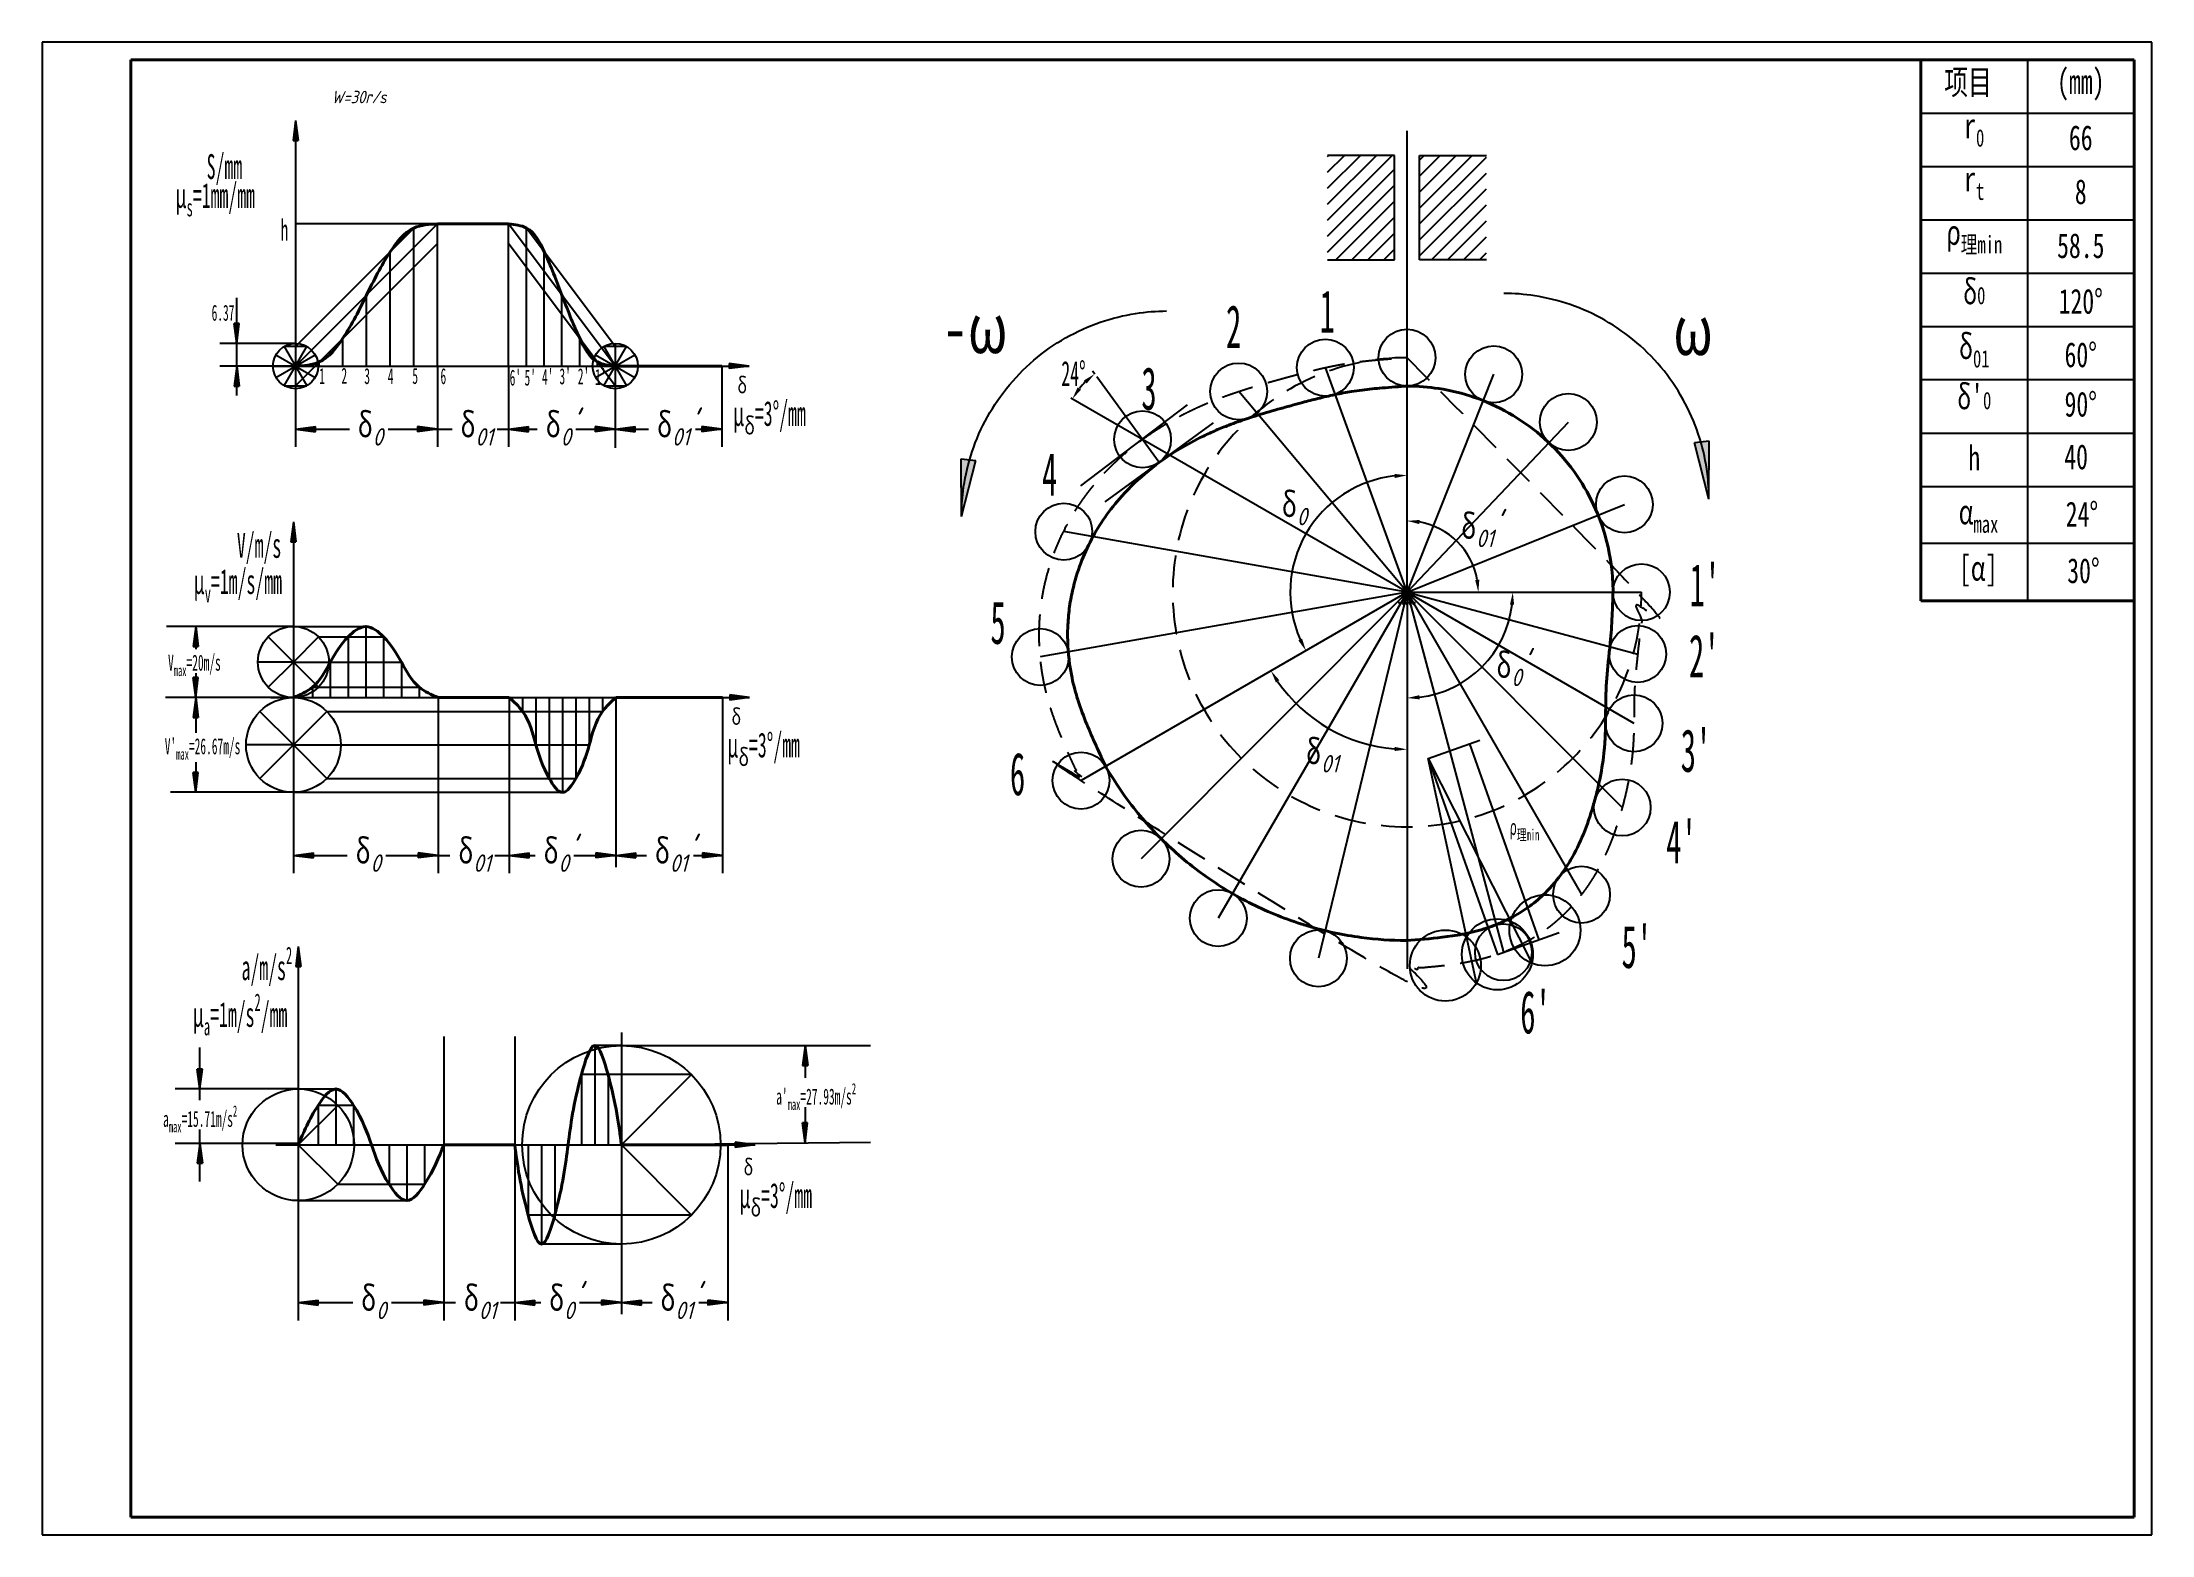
# Model space of a CAD drawing. Header units: millimetres. Extents: x -2889 to 8174, y 2447 to 8478.
# Drawn here: x 3259 to 3853, y 7471 to 7891 of the extents above; entities that cross this region are included whole.
import ezdxf

# ---------------------------------------------------------------- set-up
doc = ezdxf.new("R2010")
doc.units = ezdxf.units.MM
doc.linetypes.add('DASHED', pattern=[19.05, 12.7, -6.35])
doc.layers.add('粗实线', color=7, linetype='Continuous', lineweight=40)
doc.layers.add('细虚线', color=255, linetype='DASHED', lineweight=25)
doc.layers.add('细实线', color=255, linetype='Continuous')
doc.styles.get("Standard").update_dxf_attribs({"font": 'arial.ttf'})
doc.styles.add('字母和数字', font='gbeitc.shx')
doc.styles.add('工图', font='hyswlongfangsong.ttf', dxfattribs={"width": 0.7})
doc.styles.add('数字与字母', font='gbeitc.shx')
doc.styles.add('汉字', font='simfang.ttf', dxfattribs={"width": 0.7})
doc.dimstyles.new('721', dxfattribs={"dimtxt": 3.5, "dimasz": 3.5, "dimexe": 1.25, "dimexo": 0.625, "dimtad": 1, "dimtoh": 1, "dimdsep": 46, "dimtxsty": '数字与字母', "dimcen": 2.5, "dimadec": 0, "dimazin": 0, "dimtfac": 1, "dimtmove": 0, "dimatfit": 3, "dimfxl": 1, "dimlwd": 25, "dimlwe": 25, "dimarcsym": 0})
doc.dimstyles.new('AM_ISO$2', dxfattribs={"dimtxt": 3.5, "dimasz": 3.5, "dimexe": 1, "dimexo": 1, "dimgap": 1.5, "dimtad": 1, "dimdsep": 46, "dimtxsty": 'Standard', "dimcen": 0, "dimclrd": 256, "dimclre": 256, "dimclrt": 2, "dimadec": 0, "dimazin": 2, "dimtp": 0.1, "dimtm": 0.1, "dimtfac": 0.71, "dimtdec": 3, "dimtmove": 0, "dimatfit": 3, "dimfxl": 1, "dimlwd": -1, "dimlwe": -1, "dimarcsym": 1})

msp = doc.modelspace()

# ---------------------------------------------------------------- texts
at = {"layer": '细实线', "color": 0}
for s, width, gutter_width, heights, insert, char_height, attachment_point, style in [('{\\fSimSun|b0|i0|c134|p2;项目}', 30, 10, [0], (3794.163, 7883.612), 7, 1, '汉字'), ('\\pxqc;(mm)', 30, 10, [7], (3832.594, 7879.346), 7, 5, '汉字'), ('W=30r/s', 50.38941, 12.5, [0], (3340.084, 7877.68), 3.5, 1, '字母和数字'), ('\\A1;\\pxqc;r{\\H0.7x;\\S^ 0;}', 30, 10, [0], (3787.594, 7871.346), 7, 1, '汉字'), ('\\pxqc;66', 30, 10, [0], (3817.594, 7867.968), 7, 1, '汉字'), ('S/mm', 10.85429, 12.5, [0], (3304.905, 7859.85), 7, 1, '工图'), ('\\A1;\\pxqc;r{\\H0.7x;\\S^ t;}', 30, 10, [0], (3787.594, 7856.346), 7, 1, '汉字'), ('\\pxqc;8', 30, 10, [0], (3817.594, 7852.789), 7, 1, '汉字'), ('\\A1;μ{\\H0.7x;\\S^ s;}=1mm/mm', 37.42113, 12.5, [0], (3296.116, 7851.733), 7, 1, '工图'), ('h', 4.48258, 12.5, [0], (3325.708, 7841.53), 6, 1, '工图'), ('\\A1;\\pxqc;ρ{\\fSimSun|b0|i0|c134|p2;\\H0.7x;\\S^ 理min;}', 30, 10, [0], (3787.594, 7841.346), 7, 1, '汉字'), ('\\pxqc;58.5', 30, 10, [0], (3817.594, 7837.61), 7, 1, '汉字'), ('\\pxqc;δ{\\H0.7x;\\S^ 0;}', 30, 10, [0], (3787.594, 7824.615), 7, 1, '汉字'), ('\\A1;6.37', 18.88698, 12.5, [0], (3306.297, 7817.473), 4.5, 1, '工图'), ('2', 6.63231, 12.5, [0], (3591.935, 7817.346), 12, 1, '工图'), ('1', 6.63231, 12.5, [0], (3618.296, 7821.634), 12, 1, '工图'), ('\\pxqc;120°', 30, 10, [0], (3817.594, 7821.951), 7, 1, '汉字'), ('{\\fHYSWLongFangSong|b0|i0|c134|p2;-ω}', 23.35884, 12.5, [8.092], (3512.097, 7817.895), 14, 1, '字母和数字'), ('{\\fHYSWLongFangSong|b0|i0|c134|p2;ω}', 23.35884, 12.5, [8.092], (3717.833, 7817.352), 14, 1, '字母和数字'), ('\\A1;\\pxqc;δ{\\H0.7x;\\S^ 01;}', 30, 10, [0], (3787.594, 7809.198), 7, 1, '汉字'), ('\\pxqc;60°', 30, 10, [0], (3817.594, 7806.902), 7, 1, '汉字'), ('1', 0.77355, 12.5, [0], (3336.59, 7799.682), 4.5, 1, '工图'), ('2', 1.46468, 12.5, [0], (3342.853, 7799.741), 4.5, 1, '工图'), ('3', 1.79298, 12.5, [0], (3349.283, 7799.662), 4.5, 1, '工图'), ('4', 2.17226, 12.5, [0], (3355.903, 7799.628), 4.5, 1, '工图'), ('5', 1.33619, 12.5, [0], (3362.807, 7799.676), 4.5, 1, '工图'), ('6', 1.24858, 12.5, [0], (3370.737, 7799.632), 4.5, 1, '工图'), ("6'", 1.24858, 12.5, [0], (3390.217, 7799.232), 4.5, 1, '工图'), ("5'", 1.33619, 12.5, [0], (3394.4, 7799.228), 4.5, 1, '工图'), ("4'", 2.17226, 12.5, [0], (3399.338, 7799.437), 4.5, 1, '工图'), ("3'", 1.79298, 12.5, [0], (3404.242, 7799.596), 4.5, 1, '工图'), ("2'", 1.46468, 12.5, [0], (3409.404, 7799.596), 4.5, 1, '工图'), ("1'", 0.77355, 12.5, [0], (3414.26, 7799.431), 4.5, 1, '工图'), ('24°', 4.0282, 12.5, [0], (3545.55, 7801.64), 7, 1, '工图'), ('3', 6.63231, 12.5, [0], (3568.087, 7799.918), 12, 1, '工图'), ('\\A1;{\\W1;δ}', 12.56895, 12.5, [0], (3454.322, 7797.078), 4.5, 1, '工图'), ("\\pxqc;δ'{\\H0.7x;\\S^ 0;}", 30, 10, [0], (3787.594, 7795.068), 7, 1, '汉字'), ('\\pxqc;90°', 30, 10, [0], (3817.594, 7793.001), 7, 1, '汉字'), ('\\A1;{\\fHYSWLongFangSong|b0|i0|c134|p2;δ\\Fgbeitc|c134;\\H0.7x;\\S^ 0;}', 6.21625, 12.5, [0], (3347.415, 7787.222), 7, 1, '字母和数字'), ('\\A1;{\\fHYSWLongFangSong|b0|i0|c134|p2;δ\\Fgbeitc|c134;\\H0.7x;\\S^ 01;}', 6.21625, 12.5, [0], (3376.341, 7787.222), 7, 1, '字母和数字'), ("\\A1;{\\fHYSWLongFangSong|b0|i0|c134|p2;δ\\Fgbeitc|c134;\\H0.7x;\\S^ 0;\\H1.42857x;'}", 6.21625, 12.5, [0], (3400.342, 7787.222), 7, 1, '字母和数字'), ("\\A1;{\\fHYSWLongFangSong|b0|i0|c134|p2;δ\\Fgbeitc|c134;\\H0.7x;\\S^ 01;\\H1.42857x;'}", 6.21625, 12.5, [0], (3431.686, 7787.222), 7, 1, '字母和数字'), ('\\A1;μ{\\H0.7x;\\W1;\\S^ δ;}=3°/mm', 43.21714, 12.5, [0], (3453.147, 7790.374), 7, 1, '工图'), ('\\pxqc;h', 30, 20, [0], (3787.594, 7777.855), 7, 1, '汉字'), ('40', 30, 20, [0], (3827.952, 7778.18), 7, 1, '汉字'), ('4', 6.63231, 12.5, [0], (3540.099, 7775.782), 12, 1, '工图'), ('\\A1;{\\fHYSWLongFangSong|b0|i0|c134|p2;δ\\Fgbeitc|c134;\\H0.7x;\\S^ 0;}', 6.21625, 12.5, [0], (3607.607, 7764.803), 7, 1, '字母和数字'), ("\\A1;{\\fHYSWLongFangSong|b0|i0|c134|p2;δ\\Fgbeitc|c134;\\H0.7x;\\S^ 01;\\H1.42857x;'}", 6.21625, 12.5, [0], (3658.117, 7758.656), 7, 1, '字母和数字'), ('\\A1;α{\\H0.7x;\\S^ max;}', 30, 20, [0], (3798.222, 7762.682), 7, 1, '汉字'), ('24°', 30, 20, [0], (3828.36, 7762.071), 7, 1, '汉字'), ('V/m/s', 10.85429, 12.5, [0], (3313.402, 7753.264), 7, 1, '工图'), ('\\A1;[α]', 30, 20, [0], (3798.29, 7746.841), 7, 1, '汉字'), ('30°', 30, 20, [0], (3828.788, 7746.146), 7, 1, '汉字'), ('\\A1;μ{\\H0.7x;\\S^ v;}=1m/s/mm', 37.42113, 12.5, [0], (3301.222, 7743.092), 7, 1, '工图'), ("1'", 6.63231, 12.5, [0], (3722.455, 7744.595), 12, 1, '工图'), ('5', 6.63231, 12.5, [0], (3525.585, 7734.042), 12, 1, '工图'), ("2'", 6.63231, 12.5, [0], (3722.273, 7724.65), 12, 1, '工图'), ('\\A1;V{\\H0.7x;\\S^ max;}=20m/s', 18.88698, 12.5, [0], (3294.025, 7719.009), 4.5, 1, '工图'), ("\\A1;{\\fHYSWLongFangSong|b0|i0|c134|p2;δ\\Fgbeitc|c134;\\H0.7x;\\S^ 0;\\H1.42857x;'}", 6.21625, 12.5, [0], (3668.02, 7719.527), 7, 1, '字母和数字'), ('\\A1;{\\W1;δ}', 12.56895, 12.5, [0], (3452.662, 7703.79), 4.5, 1, '工图'), ("3'", 6.63231, 12.5, [0], (3719.956, 7698.034), 12, 1, '工图'), ("\\A1;V'{\\H0.7x;\\S^ max;}=26.67m/s", 18.88698, 12.5, [0], (3293.103, 7695.485), 4.5, 1, '工图'), ('\\A1;μ{\\H0.7x;\\W1;\\S^ δ;}=3°/mm', 43.21714, 12.5, [0], (3451.488, 7697.086), 7, 1, '工图'), ('\\A1;{\\fHYSWLongFangSong|b0|i0|c134|p2;δ\\Fgbeitc|c134;\\H0.7x;\\S^ 01;}', 6.21625, 12.5, [0], (3614.428, 7695.241), 7, 1, '字母和数字'), ('6', 6.63231, 12.5, [0], (3531.08, 7691.464), 12, 1, '工图'), ("\\A1;{\\fHYSWLongFangSong|b0|i0|c134|p2;δ\\Fgbeitc|c134;\\H0.7x;\\S^ 0;\\H1.42857x;'}", 6.21625, 12.5, [0], (3399.733, 7667.278), 7, 1, '字母和数字'), ("\\A1;{\\fHYSWLongFangSong|b0|i0|c134|p2;δ\\Fgbeitc|c134;\\H0.7x;\\S^ 01;\\H1.42857x;'}", 6.21625, 12.5, [0], (3431.077, 7667.278), 7, 1, '字母和数字'), ('\\A1;ρ{\\H0.7x;\\S^ 理min;}', 15.66541, 12.5, [0], (3671.815, 7672.765), 4.5, 1, '工图'), ("4'", 6.63231, 12.5, [0], (3715.862, 7672.328), 12, 1, '工图'), ('\\A1;{\\fHYSWLongFangSong|b0|i0|c134|p2;δ\\Fgbeitc|c134;\\H0.7x;\\S^ 0;}', 6.21625, 12.5, [0], (3346.806, 7667.278), 7, 1, '字母和数字'), ('\\A1;{\\fHYSWLongFangSong|b0|i0|c134|p2;δ\\Fgbeitc|c134;\\H0.7x;\\S^ 01;}', 6.21625, 12.5, [0], (3375.732, 7667.278), 7, 1, '字母和数字'), ("5'", 6.63231, 12.5, [0], (3703.289, 7642.838), 12, 1, '工图'), ('\\A1;a/m/s{\\H0.7x;\\S2^ ;}', 10.85429, 12.5, [0], (3314.729, 7636.815), 7, 1, '工图'), ('\\A1;μ{\\H0.7x;\\S^ a;}=1m/s{\\H0.7x;\\S2^ ;}/mm', 37.42113, 12.5, [0], (3300.979, 7623.654), 7, 1, '工图'), ("6'", 6.63231, 12.5, [0], (3674.765, 7624.424), 12, 1, '工图'), ("\\A1;a'{\\H0.7x;\\S^ max;}=27.93m/s{\\H0.7x;\\S2^ ;}", 18.88698, 12.5, [0], (3465.27, 7598.444), 4.5, 1, '工图'), ('\\A1;a{\\H0.7x;\\S^ max;}=15.71m/s{\\H0.7x;\\S2^ ;}', 18.88698, 12.5, [0], (3292.638, 7592.162), 4.5, 1, '工图'), ('\\A1;{\\W1;δ}', 12.56895, 12.5, [0], (3456.071, 7577.027), 4.5, 1, '工图'), ('\\A1;μ{\\H0.7x;\\W1;\\S^ δ;}=3°/mm', 43.21714, 12.5, [0], (3454.897, 7570.322), 7, 1, '工图'), ('\\A1;{\\fHYSWLongFangSong|b0|i0|c134|p2;δ\\Fgbeitc|c134;\\H0.7x;\\S^ 0;}', 6.21625, 12.5, [0], (3348.365, 7541.42), 7, 1, '字母和数字'), ('\\A1;{\\fHYSWLongFangSong|b0|i0|c134|p2;δ\\Fgbeitc|c134;\\H0.7x;\\S^ 01;}', 6.21625, 12.5, [0], (3377.291, 7541.42), 7, 1, '字母和数字'), ("\\A1;{\\fHYSWLongFangSong|b0|i0|c134|p2;δ\\Fgbeitc|c134;\\H0.7x;\\S^ 0;\\H1.42857x;'}", 6.21625, 12.5, [0], (3401.293, 7541.42), 7, 1, '字母和数字'), ("\\A1;{\\fHYSWLongFangSong|b0|i0|c134|p2;δ\\Fgbeitc|c134;\\H0.7x;\\S^ 01;\\H1.42857x;'}", 6.21625, 12.5, [0], (3432.636, 7541.42), 7, 1, '字母和数字')]:
    msp.add_mtext_dynamic_manual_height_columns(s, width=width, gutter_width=gutter_width, heights=heights, dxfattribs=dict(at, insert=insert, char_height=char_height, attachment_point=attachment_point, style=style))

# ---------------------------------------------------------------- blocks, each defined once
blk = doc.blocks.new('*U147')
at = {"layer": '细实线'}
blk.add_line((0.32, 0.34), (-0.32, -0.34), dxfattribs=at)
blk = doc.blocks.new('*U148')
at = {"layer": '细实线', "color": 0, "linetype": 'ByBlock', "lineweight": -2, "transparency": 16777216}
for p in [(0, 0), (0.96, 0), (1.92, 0), (2.87, 0), (3.83, 0)]:
    blk.add_blockref('*U147', p, dxfattribs=at)
blk = doc.blocks.new('旋转机架')
at = {"layer": '细实线', "color": 0}
for p, q in [((-2.5, -2.88), (2.37, -2.88)), ((-0.46, -0.89), (-1.48, -2.88)), ((0.46, -0.89), (1.48, -2.88))]:
    blk.add_line(p, q, dxfattribs=at)
blk.add_circle((0, 0), 1, dxfattribs=at)
blk.add_blockref('*U148', (-1.93, -3.22), dxfattribs=at)
blk = doc.blocks.new('箭头2.0')
at = {"layer": '细实线'}
h = blk.add_hatch(color=0, dxfattribs=at)
h.dxf.hatch_style = 1
h.paths.add_polyline_path([(-0.72, -5.62), (0.72, -5.62), (0, 0)])
at = {"layer": '细实线', "color": 0}
for p, q in [((0, 0), (-0.72, -5.62)), ((0, 0), (0.72, -5.62)), ((-0.72, -5.62), (0.72, -5.62))]:
    blk.add_line(p, q, dxfattribs=at)
blk = doc.blocks.new('*D137')
at = {"layer": 'Defpoints', "color": 0, "transparency": 16777216}
for p in [(3642.9, 7802.58), (3621.75, 7761.78), (3642.9, 7736.58), (3642.9, 7736.58), (3551.1, 7683.58)]:
    blk.add_point(p, dxfattribs=at)
at = {"layer": '细实线', "color": 0, "lineweight": 25, "transparency": 16777216}
blk.add_arc((3642.9, 7736.58), 32.89, 96.09929, 203.90071, dxfattribs=at)
at = {"layer": '细实线', "color": 0, "transparency": 16777216}
for points in [[(3639.37, 7769.87), (3639.43, 7768.7), (3642.9, 7769.47)], [(3613.34, 7723.51), (3612.3, 7722.99), (3614.41, 7720.13)]]:
    blk.add_solid(points, dxfattribs=at)
blk = doc.blocks.new('*D138')
at = {"layer": 'Defpoints', "color": 0, "transparency": 16777216}
for p in [(3642.9, 7736.58), (3642.9, 7736.58), (3627.77, 7695.01), (3551.1, 7683.58), (3642.9, 7630.58)]:
    blk.add_point(p, dxfattribs=at)
at = {"layer": '细实线', "color": 0, "lineweight": 25, "transparency": 16777216}
blk.add_arc((3642.9, 7736.58), 44.24, 214.53415, 265.46585, dxfattribs=at)
at = {"layer": '细实线', "color": 0, "transparency": 16777216}
for points in [[(3605.96, 7711.19), (3606.95, 7711.81), (3604.58, 7714.46)], [(3639.42, 7693.06), (3639.38, 7691.89), (3642.9, 7692.34)]]:
    blk.add_solid(points, dxfattribs=at)
blk = doc.blocks.new('*D139')
at = {"layer": 'Defpoints', "color": 0, "transparency": 16777216}
for p in [(3642.9, 7736.58), (3642.9, 7736.58), (3708.9, 7736.58), (3668.68, 7721.69), (3642.9, 7630.58)]:
    blk.add_point(p, dxfattribs=at)
at = {"layer": '细实线', "color": 0, "lineweight": 25, "transparency": 16777216}
blk.add_arc((3642.9, 7736.58), 29.77, 276.74015, 353.25985, dxfattribs=at)
at = {"layer": '细实线', "color": 0, "transparency": 16777216}
for points in [[(3671.88, 7733.12), (3673.04, 7733.05), (3672.67, 7736.58)], [(3646.43, 7706.43), (3646.36, 7707.6), (3642.9, 7706.81)]]:
    blk.add_solid(points, dxfattribs=at)
blk = doc.blocks.new('*D140')
at = {"layer": 'Defpoints', "color": 0, "transparency": 16777216}
for p in [(3642.9, 7802.58), (3660.28, 7746.61), (3642.9, 7736.58), (3642.9, 7736.58), (3708.9, 7736.58)]:
    blk.add_point(p, dxfattribs=at)
at = {"layer": '细实线', "color": 0, "lineweight": 25, "transparency": 16777216}
blk.add_arc((3642.9, 7736.58), 20.07, 10.00475, 79.99525, dxfattribs=at)
at = {"layer": '细实线', "color": 0, "transparency": 16777216}
for points in [[(3646.33, 7755.76), (3646.43, 7756.92), (3642.9, 7756.65)], [(3663.24, 7740.11), (3662.08, 7740.01), (3662.97, 7736.58)]]:
    blk.add_solid(points, dxfattribs=at)
blk = doc.blocks.new('*D144')
at = {"layer": 'Defpoints', "color": 0, "transparency": 16777216}
for p in [(3552.53, 7795.97), (3555.58, 7797.14), (3548.26, 7791.21), (3573.14, 7773.12), (3642.9, 7736.58)]:
    blk.add_point(p, dxfattribs=at)
at = {"layer": '细实线', "linetype": 'ByBlock', "transparency": 16777216}
blk.add_line((3554.99, 7797.95), (3554.36, 7798.82), dxfattribs=at)
blk.add_arc((3568.42, 7779.58), 22.83, 134.9452, 141.20689, dxfattribs=at)
at = {"layer": '细实线', "transparency": 16777216}
for points in [[(3551.11, 7793.55), (3550.14, 7794.21), (3548.65, 7790.99)], [(3551.91, 7796.18), (3552.67, 7795.29), (3554.95, 7798.01)]]:
    blk.add_solid(points, dxfattribs=at)

# ---------------------------------------------------------------- dimensions: what is measured, and where the dimension line sits
at = {"layer": '细实线', "color": 0}
for base, line1, line2, dimstyle, override, picture, middle in [((3627.766, 7695.006), ((3642.897, 7736.577), (3551.098, 7683.577)), ((3642.897, 7736.577), (3642.897, 7630.577)), '721', {"dimtol": 0, "dimlim": 0, "dimtp": 0.1, "dimtm": 0.1, "dimtfac": 0.71, "dimtdec": 3, "dimtolj": 0, "dimtzin": 8}, '*D138', (-705.765, 8477.953)), ((3660.278, 7746.612), ((3642.897, 7736.577), (3708.897, 7736.577)), ((3642.897, 7736.577), (3642.897, 7802.577)), '721', {"dimtol": 0, "dimlim": 0, "dimtp": 0.1, "dimtm": 0.1, "dimtfac": 0.71, "dimtdec": 3, "dimtolj": 0, "dimtzin": 8}, '*D140', (-2889.474, 8065.889)), ((3552.532, 7795.97), ((3642.897, 7736.577), (3548.262, 7791.215)), ((3573.138, 7773.117), (3555.585, 7797.143)), 'AM_ISO$2', {"dimpost": ''}, '*D144', (8174.055, 2565.63)), ((3668.678, 7721.692), ((3642.897, 7736.577), (3642.897, 7630.577)), ((3642.897, 7736.577), (3708.897, 7736.577)), '721', {"dimtol": 0, "dimlim": 0, "dimtp": 0.1, "dimtm": 0.1, "dimtfac": 0.71, "dimtdec": 3, "dimtolj": 0, "dimtzin": 8}, '*D139', (8054.208, 2865.914))]:
    dim = msp.add_angular_dim_2l(base=base, line1=line1, line2=line2, text=' ', dimstyle=dimstyle, override=override, dxfattribs=at)
    dim.commit()
    dim.dimension.update_dxf_attribs({"geometry": picture, "text_midpoint": middle})
dim = msp.add_angular_dim_2l(base=(3621.753, 7761.775), line1=((3642.897, 7736.577), (3642.897, 7802.577)), line2=((3642.897, 7736.577), (3551.098, 7683.577)), text=' ', dimstyle='721', override={"dimtol": 0, "dimlim": 0, "dimtp": 0.1, "dimtm": 0.1, "dimtfac": 0.71, "dimtdec": 3, "dimtolj": 0, "dimtzin": 8}, dxfattribs=at)
dim.commit()
dim.dimension.update_dxf_attribs({"geometry": '*D137', "text_midpoint": (3612.499, 7749.146), "dimtype": 162})

# ---------------------------------------------------------------- hatches: boundary and pattern name
at = {"layer": '细实线'}
h = msp.add_hatch(dxfattribs=at)
h.set_pattern_fill('ANSI31', color=0)
h.paths.add_polyline_path([(3620.542, 7859.465), (3639.369, 7859.465), (3639.369, 7830.117), (3620.542, 7830.117)])
h = msp.add_hatch(dxfattribs=at)
h.set_pattern_fill('ANSI31', color=0)
h.paths.add_polyline_path([(3665.252, 7859.465), (3646.425, 7859.465), (3646.425, 7830.117), (3665.252, 7830.117)])

# ---------------------------------------------------------------- linework, layer by layer
at = {"layer": '粗实线', "color": 0}
for p, q in [((3847.594, 7886.346), (3283.594, 7886.346)), ((3283.594, 7886.346), (3283.594, 7476.346)), ((3787.594, 7734.194), (3787.594, 7886.346)), ((3847.594, 7476.346), (3847.594, 7886.346)), ((3369.935, 7840.212), (3389.935, 7840.212)), ((3419.935, 7800.212), (3449.935, 7800.212)), ((3787.594, 7734.194), (3847.594, 7734.194)), ((3370.119, 7706.938), (3390.119, 7706.938)), ((3420.119, 7706.938), (3450.119, 7706.938)), ((3371.678, 7581.08), (3391.678, 7581.08)), ((3421.678, 7581.08), (3451.678, 7581.08)), ((3283.594, 7476.346), (3847.594, 7476.346))]:
    msp.add_line(p, q, dxfattribs=at)
for points in [[(3329.935, 7800.212), (3336.601, 7801.362), (3343.268, 7808.029), (3349.935, 7820.212), (3356.601, 7832.396), (3363.268, 7839.062), (3369.935, 7840.212)], [(3419.935, 7800.212), (3414.935, 7801.362), (3409.935, 7808.029), (3404.935, 7820.212), (3399.935, 7832.396), (3394.935, 7839.062), (3389.935, 7840.212)], [(3329.326, 7706.938), (3334.722, 7709.867), (3339.722, 7716.938), (3344.722, 7724.009), (3349.722, 7726.938), (3354.722, 7724.009), (3359.722, 7716.938), (3364.722, 7709.867), (3370.119, 7706.938)], [(3390.119, 7706.938), (3393.869, 7703.032), (3397.619, 7693.603), (3401.369, 7684.174), (3405.119, 7680.268), (3408.869, 7684.174), (3412.619, 7693.603), (3416.369, 7703.032), (3420.119, 7706.938)], [(3421.678, 7581.08), (3417.928, 7600.829), (3414.178, 7609.01), (3410.428, 7600.829), (3406.678, 7581.08), (3402.928, 7561.331), (3399.178, 7553.15), (3395.428, 7561.331), (3391.678, 7581.08)], [(3330.707, 7581.08), (3336.282, 7592.189), (3341.282, 7596.79), (3346.282, 7592.189), (3351.282, 7581.08), (3356.282, 7569.971), (3361.282, 7565.37), (3366.282, 7569.971), (3371.678, 7581.08)]]:
    msp.add_spline(points, degree=3, dxfattribs=at)
at = {"layer": '粗实线', "color": 0, "ltscale": 0.7}
for points, knots in [([(3643.151, 7794.576), (3640.682, 7794.414), (3638.259, 7794.253), (3633.973, 7793.892), (3632.09, 7793.704), (3629.25, 7793.348), (3628.264, 7793.21), (3626.508, 7792.933), (3625.728, 7792.799), (3624.158, 7792.507), (3623.369, 7792.35), (3620.993, 7791.851), (3619.394, 7791.479), (3616.355, 7790.726), (3614.919, 7790.352), (3612.517, 7789.708), (3611.558, 7789.446), (3609.497, 7788.88), (3608.401, 7788.578), (3606.23, 7787.969), (3605.153, 7787.662), (3601.947, 7786.726), (3599.846, 7786.083), (3596.075, 7784.834), (3594.393, 7784.24), (3591.517, 7783.14), (3590.309, 7782.65), (3587.911, 7781.619), (3586.725, 7781.079), (3583.212, 7779.385), (3580.928, 7778.155), (3575.697, 7775.002), (3572.818, 7772.989), (3567.4, 7768.563), (3564.864, 7766.156), (3560.86, 7761.695), (3559.289, 7759.721), (3556.457, 7755.67), (3555.186, 7753.591), (3552.907, 7749.287), (3551.899, 7747.065), (3550.076, 7742.266), (3549.294, 7739.677), (3548.323, 7735.367), (3548.023, 7733.668), (3547.578, 7730.234), (3547.433, 7728.503), (3547.233, 7723.293), (3547.41, 7719.801), (3548.071, 7715.067), (3548.296, 7713.772), (3548.792, 7711.399), (3549.051, 7710.32), (3549.634, 7708.153), (3549.957, 7707.069), (3551.011, 7703.808), (3551.827, 7701.624), (3554.343, 7695.46), (3556.232, 7691.438), (3558.188, 7687.298)], [0.270187, 0.270187, 0.270187, 0.270187, 7.6852649, 7.6852649, 13.6849775, 13.6849775, 16.9290085, 16.9290085, 19.5327296, 19.5327296, 22.1364508, 22.1364508, 27.3438931, 27.3438931, 31.9410849, 31.9410849, 34.9628978, 34.9628978, 38.4026078, 38.4026078, 41.8423179, 41.8423179, 48.721738, 48.721738, 54.4384787, 54.4384787, 58.683527, 58.683527, 62.9285753, 62.9285753, 71.4186719, 71.4186719, 83.0424551, 83.0424551, 94.6662384, 94.6662384, 103.1523138, 103.1523138, 111.3907347, 111.3907347, 119.6291557, 119.6291557, 128.7833195, 128.7833195, 134.6559063, 134.6559063, 140.5284931, 140.5284931, 152.2736667, 152.2736667, 156.7389238, 156.7389238, 160.5409785, 160.5409785, 164.3430332, 164.3430332, 171.9471425, 171.9471425, 185.601745, 185.601745, 185.601745, 185.601745]), ([(3700.897, 7736.7), (3700.892, 7739.027), (3700.746, 7741.413), (3700.028, 7747.11), (3699.321, 7750.451), (3697.257, 7757.098), (3695.9, 7760.403), (3692.538, 7766.79), (3690.531, 7769.871), (3685.94, 7775.626), (3683.356, 7778.298), (3677.749, 7783.084), (3674.726, 7785.199), (3668.422, 7788.784), (3665.142, 7790.256), (3658.514, 7792.545), (3655.167, 7793.362), (3648.908, 7794.342), (3645.986, 7794.564), (3643.151, 7794.576)], [330.1189243, 330.1189243, 330.1189243, 330.1189243, 330.2525059, 330.2525059, 330.4335621, 330.4335621, 330.6146183, 330.6146183, 330.7956745, 330.7956745, 330.9767308, 330.9767308, 331.157787, 331.157787, 331.3388432, 331.3388432, 331.5198994, 331.5198994, 331.6825069, 331.6825069, 331.6825069, 331.6825069]), ([(3642.613, 7638.577), (3646.125, 7638.832), (3649.52, 7639.084), (3654.718, 7639.705), (3656.613, 7639.985), (3659.487, 7640.534), (3660.503, 7640.754), (3663.5, 7641.493), (3665.468, 7642.101), (3669.238, 7643.532), (3671.042, 7644.348), (3674.432, 7646.172), (3676.02, 7647.172), (3678.998, 7649.374), (3680.42, 7650.6), (3683.586, 7653.736), (3685.266, 7655.734), (3687.548, 7658.956), (3688.273, 7660.077), (3690.311, 7663.521), (3691.499, 7665.951), (3693.595, 7671.041), (3694.502, 7673.7), (3695.676, 7677.74), (3696.03, 7679.061), (3696.68, 7681.694), (3696.975, 7683.012), (3697.766, 7686.962), (3698.165, 7689.593), (3698.483, 7692.878), (3698.538, 7693.543), (3698.621, 7694.777), (3698.653, 7695.35), (3698.705, 7696.516), (3698.725, 7697.108), (3698.773, 7698.906), (3698.789, 7700.137), (3698.811, 7702.565), (3698.819, 7703.758), (3698.855, 7706.376), (3698.886, 7707.808), (3698.982, 7710.033), (3699.024, 7710.805), (3699.126, 7712.322), (3699.185, 7713.072), (3699.378, 7715.293), (3699.526, 7716.738), (3699.828, 7719.598), (3699.981, 7721.011), (3700.238, 7723.651), (3700.341, 7724.871), (3700.514, 7727.363), (3700.585, 7728.623), (3700.75, 7732.123), (3700.823, 7734.392), (3700.897, 7736.7)], [187.2764834, 187.2764834, 187.2764834, 187.2764834, 197.8241965, 197.8241965, 204.13585, 204.13585, 207.6740999, 207.6740999, 214.7505996, 214.7505996, 221.6649614, 221.6649614, 228.3976751, 228.3976751, 235.1303887, 235.1303887, 244.2324731, 244.2324731, 248.8541599, 248.8541599, 258.0975335, 258.0975335, 267.3409072, 267.3409072, 271.7288866, 271.7288866, 276.116866, 276.116866, 284.8928248, 284.8928248, 287.1248863, 287.1248863, 289.040784, 289.040784, 290.9566818, 290.9566818, 294.7884772, 294.7884772, 298.3297787, 298.3297787, 302.3925797, 302.3925797, 304.4950313, 304.4950313, 306.5974828, 306.5974828, 310.8023859, 310.8023859, 315.130714, 315.130714, 319.0932016, 319.0932016, 323.0556892, 323.0556892, 329.9851927, 329.9851927, 329.9851927, 329.9851927]), ([(3558.188, 7687.298), (3559.991, 7684.199), (3561.99, 7681.155), (3567.211, 7674.115), (3570.608, 7670.202), (3578.068, 7662.899), (3582.129, 7659.51), (3590.781, 7653.415), (3595.371, 7650.709), (3604.901, 7646.087), (3609.84, 7644.172), (3619.864, 7641.178), (3624.949, 7640.1), (3634.244, 7638.866), (3638.464, 7638.589), (3642.613, 7638.577)], [185.9386216, 185.9386216, 185.9386216, 185.9386216, 186.0534264, 186.0534264, 186.2120267, 186.2120267, 186.370627, 186.370627, 186.5292272, 186.5292272, 186.6878275, 186.6878275, 186.8464278, 186.8464278, 186.9793417, 186.9793417, 186.9793417, 186.9793417])]:
    msp.add_open_spline(points, degree=3, knots=knots, dxfattribs=at)
at = {"layer": '细实线', "color": 0}
for p, q in [((3852.594, 7891.346), (3258.594, 7891.346)), ((3258.594, 7891.346), (3258.594, 7471.346)), ((3852.594, 7471.346), (3852.594, 7891.346)), ((3817.594, 7886.346), (3817.594, 7734.194)), ((3787.594, 7871.346), (3847.594, 7871.346)), ((3329.935, 7869.328), (3329.935, 7793.842)), ((3642.897, 7802.577), (3642.897, 7866.415)), ((3639.369, 7859.465), (3620.542, 7859.465)), ((3639.369, 7830.117), (3639.369, 7859.465)), ((3646.425, 7830.117), (3646.425, 7859.465)), ((3646.425, 7859.465), (3665.252, 7859.465)), ((3787.594, 7856.346), (3847.594, 7856.346)), ((3787.594, 7841.346), (3847.594, 7841.346)), ((3329.935, 7800.212), (3369.935, 7840.212)), ((3369.935, 7840.212), (3329.935, 7840.212)), ((3329.935, 7805.729), (3363.268, 7839.062)), ((3363.268, 7800.212), (3363.268, 7839.062)), ((3369.935, 7800.212), (3369.935, 7840.212)), ((3389.935, 7800.212), (3389.935, 7840.212)), ((3419.935, 7800.212), (3389.935, 7840.212)), ((3419.935, 7805.729), (3394.935, 7839.062)), ((3394.935, 7800.212), (3394.935, 7839.062)), ((3329.935, 7794.696), (3369.935, 7834.696)), ((3356.601, 7800.212), (3356.601, 7832.396)), ((3419.935, 7794.696), (3389.935, 7834.696)), ((3399.935, 7800.212), (3399.935, 7832.396)), ((3620.542, 7830.117), (3639.369, 7830.117)), ((3665.252, 7830.117), (3646.425, 7830.117)), ((3787.594, 7826.346), (3847.594, 7826.346)), ((3313.363, 7791.969), (3313.363, 7819.426)), ((3349.935, 7800.212), (3349.935, 7820.212)), ((3404.935, 7800.212), (3404.935, 7820.212)), ((3787.594, 7811.346), (3847.594, 7811.346)), ((3329.935, 7806.582), (3308.648, 7806.582)), ((3326.75, 7794.696), (3333.12, 7805.729)), ((3326.75, 7805.729), (3333.12, 7794.696)), ((3333.12, 7805.729), (3326.75, 7805.729)), ((3343.268, 7800.212), (3343.268, 7808.029)), ((3409.935, 7800.212), (3409.935, 7808.029)), ((3416.75, 7794.696), (3423.12, 7805.729)), ((3416.75, 7805.729), (3423.12, 7794.696)), ((3423.12, 7805.729), (3416.75, 7805.729)), ((3419.935, 7806.582), (3419.935, 7793.842)), ((3329.935, 7800.212), (3308.648, 7800.212)), ((3323.565, 7800.212), (3457.61, 7800.212)), ((3324.418, 7797.027), (3335.451, 7803.397)), ((3324.418, 7803.397), (3335.451, 7797.027)), ((3329.935, 7800.212), (3329.935, 7777.474)), ((3336.601, 7800.212), (3336.601, 7801.362)), ((3369.935, 7800.212), (3369.935, 7777.474)), ((3389.935, 7800.212), (3389.935, 7777.474)), ((3414.418, 7797.027), (3425.451, 7803.397)), ((3414.418, 7803.397), (3425.451, 7797.027)), ((3414.935, 7800.212), (3414.935, 7801.362)), ((3419.935, 7800.212), (3419.935, 7793.842)), ((3419.935, 7800.212), (3419.935, 7777.223)), ((3449.935, 7800.212), (3449.935, 7777.474)), ((3642.897, 7736.577), (3619.89, 7799.789)), ((3642.897, 7736.577), (3642.897, 7802.577)), ((3326.75, 7794.696), (3333.12, 7794.696)), ((3416.75, 7794.696), (3423.12, 7794.696)), ((3573.138, 7773.117), (3555.585, 7797.143)), ((3642.897, 7736.577), (3667.302, 7797.899)), ((3847.594, 7796.346), (3787.594, 7796.346)), ((3642.897, 7736.577), (3548.262, 7791.215)), ((3551.025, 7766.484), (3581.103, 7789.339)), ((3642.897, 7736.577), (3595.495, 7793.069)), ((3329.935, 7782.471), (3345.082, 7782.471)), ((3355.965, 7782.471), (3374.007, 7782.471)), ((3386.655, 7782.471), (3398.009, 7782.471)), ((3408.892, 7782.471), (3429.352, 7782.471)), ((3442.569, 7782.471), (3449.935, 7782.471)), ((3557.929, 7762.005), (3588.406, 7784.271)), ((3642.897, 7736.577), (3688.312, 7784.468)), ((3787.594, 7781.346), (3847.594, 7781.346)), ((3573.138, 7773.117), (3573.138, 7773.117)), ((3787.594, 7766.346), (3847.594, 7766.346)), ((3642.897, 7736.577), (3704.098, 7761.285)), ((3329.326, 7756.392), (3329.326, 7671.033)), ((3642.897, 7736.577), (3546.253, 7753.618)), ((3847.594, 7750.27), (3787.594, 7750.27)), ((3642.897, 7736.577), (3539.613, 7718.365)), ((3642.897, 7736.577), (3551.098, 7683.577)), ((3642.897, 7736.577), (3567.986, 7661.581)), ((3642.897, 7736.577), (3589.736, 7644.871)), ((3642.897, 7736.577), (3617.939, 7633.557)), ((3642.897, 7736.577), (3642.897, 7630.577)), ((3642.897, 7736.577), (3708.897, 7736.577)), ((3642.897, 7736.577), (3670.039, 7635.28)), ((3642.897, 7736.577), (3692.017, 7651.498)), ((3642.897, 7736.577), (3703.482, 7675.992)), ((3642.897, 7736.577), (3706.782, 7699.693)), ((3642.897, 7736.577), (3707.829, 7719.178)), ((3329.326, 7726.938), (3293.562, 7726.938)), ((3301.821, 7726.938), (3301.821, 7720.509)), ((3329.326, 7716.938), (3322.255, 7724.009)), ((3329.326, 7726.938), (3349.722, 7726.938)), ((3329.326, 7716.938), (3336.397, 7724.009)), ((3336.397, 7724.009), (3354.722, 7724.009)), ((3344.722, 7724.009), (3344.722, 7706.938)), ((3349.722, 7726.938), (3349.722, 7706.938)), ((3354.722, 7724.009), (3354.722, 7706.938)), ((3329.326, 7716.938), (3319.326, 7716.938)), ((3329.326, 7716.938), (3322.255, 7709.867)), ((3329.326, 7716.938), (3339.326, 7716.938)), ((3329.326, 7716.938), (3336.397, 7709.867)), ((3339.326, 7716.938), (3359.722, 7716.938)), ((3339.722, 7716.938), (3339.722, 7706.938)), ((3359.722, 7716.938), (3359.722, 7706.938)), ((3301.821, 7713.754), (3301.821, 7696.985)), ((3329.326, 7706.938), (3293.285, 7706.938)), ((3322.956, 7706.938), (3457.794, 7706.938)), ((3334.722, 7709.867), (3364.722, 7709.867)), ((3334.722, 7709.867), (3334.722, 7706.938)), ((3364.722, 7709.867), (3364.722, 7706.938)), ((3370.119, 7706.938), (3370.119, 7657.53)), ((3390.119, 7706.938), (3390.119, 7657.53)), ((3393.869, 7706.938), (3393.869, 7703.032)), ((3397.619, 7706.938), (3397.619, 7693.603)), ((3401.369, 7706.938), (3401.369, 7684.174)), ((3405.119, 7706.938), (3405.119, 7680.268)), ((3408.869, 7706.938), (3408.869, 7684.174)), ((3412.619, 7706.938), (3412.619, 7693.603)), ((3416.369, 7706.938), (3416.369, 7703.032)), ((3420.119, 7706.938), (3420.119, 7659.247)), ((3450.119, 7706.938), (3450.119, 7657.53)), ((3329.326, 7693.603), (3319.897, 7703.032)), ((3329.326, 7693.603), (3338.755, 7703.032)), ((3338.755, 7703.032), (3416.369, 7703.032)), ((3329.326, 7693.603), (3315.991, 7693.603)), ((3329.326, 7693.603), (3319.897, 7684.174)), ((3329.326, 7693.603), (3342.661, 7693.603)), ((3329.326, 7693.603), (3338.755, 7684.174)), ((3342.661, 7693.603), (3412.619, 7693.603)), ((3648.832, 7689.819), (3663.393, 7694.973)), ((3660.446, 7693.93), (3679.963, 7638.785)), ((3301.821, 7688.73), (3301.821, 7680.268)), ((3662.405, 7626.633), (3648.832, 7689.819)), ((3648.832, 7689.819), (3678.028, 7632.162)), ((3648.832, 7689.819), (3668.349, 7634.675)), ((3338.755, 7684.174), (3408.869, 7684.174)), ((3329.326, 7680.268), (3294.679, 7680.268)), ((3329.326, 7680.268), (3405.119, 7680.268)), ((3329.326, 7680.268), (3329.326, 7657.53)), ((3329.326, 7662.526), (3344.473, 7662.526)), ((3355.356, 7662.526), (3373.398, 7662.526)), ((3386.046, 7662.526), (3397.4, 7662.526)), ((3408.283, 7662.526), (3428.743, 7662.526)), ((3441.96, 7662.526), (3450.119, 7662.526)), ((3668.349, 7634.675), (3685.687, 7640.811)), ((3330.707, 7636.91), (3330.707, 7551.757)), ((3371.678, 7611.549), (3371.678, 7550.611)), ((3391.678, 7611.549), (3391.678, 7550.611)), ((3421.678, 7612.695), (3421.678, 7551.757)), ((3302.966, 7593.662), (3302.966, 7608.499)), ((3414.178, 7609.01), (3414.178, 7581.08)), ((3421.678, 7609.01), (3414.178, 7609.01)), ((3421.678, 7609.01), (3491.863, 7609.01)), ((3473.437, 7609.01), (3473.437, 7599.944)), ((3441.428, 7600.829), (3410.428, 7600.829)), ((3410.428, 7600.829), (3410.428, 7581.08)), ((3417.928, 7600.829), (3417.928, 7581.08)), ((3421.678, 7581.08), (3441.428, 7600.829)), ((3330.707, 7596.79), (3295.997, 7596.79)), ((3330.707, 7596.79), (3341.282, 7596.79)), ((3330.707, 7581.08), (3341.815, 7592.189)), ((3336.282, 7592.189), (3336.282, 7581.08)), ((3346.282, 7592.189), (3336.282, 7592.189)), ((3341.282, 7596.79), (3341.282, 7581.08)), ((3346.282, 7592.189), (3346.282, 7581.08)), ((3473.437, 7591.688), (3473.437, 7581.611)), ((3302.966, 7570.717), (3302.966, 7585.407)), ((3330.882, 7581.497), (3296.078, 7581.497)), ((3324.337, 7581.08), (3459.354, 7581.08)), ((3330.707, 7581.08), (3341.815, 7569.971)), ((3356.282, 7581.08), (3356.282, 7569.971)), ((3361.282, 7581.08), (3361.282, 7565.37)), ((3366.282, 7581.08), (3366.282, 7569.971)), ((3371.678, 7581.08), (3371.678, 7531.672)), ((3391.678, 7581.08), (3391.678, 7531.672)), ((3395.428, 7581.08), (3395.428, 7561.331)), ((3399.178, 7581.08), (3399.178, 7553.15)), ((3402.928, 7581.08), (3402.928, 7560.379)), ((3421.678, 7581.08), (3491.863, 7581.8)), ((3421.678, 7581.08), (3441.428, 7561.331)), ((3421.678, 7581.08), (3421.678, 7533.39)), ((3451.678, 7581.08), (3451.678, 7531.672)), ((3341.815, 7569.971), (3366.282, 7569.971)), ((3330.707, 7565.37), (3361.282, 7565.37)), ((3441.428, 7561.331), (3395.428, 7561.331)), ((3330.707, 7554.41), (3330.707, 7531.672)), ((3421.678, 7553.15), (3399.178, 7553.15)), ((3330.707, 7536.668), (3346.032, 7536.668)), ((3356.915, 7536.668), (3374.958, 7536.668)), ((3387.606, 7536.668), (3398.959, 7536.668)), ((3409.842, 7536.668), (3430.303, 7536.668)), ((3443.52, 7536.668), (3451.678, 7536.668)), ((3258.594, 7471.346), (3852.594, 7471.346))]:
    msp.add_line(p, q, dxfattribs=at)
for centre, radius in [((3329.935, 7800.212), 6.37), ((3419.935, 7800.212), 6.37), ((3619.89, 7799.789), 8), ((3642.897, 7802.577), 8), ((3667.302, 7797.899), 8), ((3595.495, 7793.069), 8), ((3568.419, 7779.577), 8), ((3688.312, 7784.468), 8), ((3704.098, 7761.285), 8), ((3546.253, 7753.618), 8), ((3708.897, 7736.577), 8), ((3329.326, 7716.938), 10), ((3539.613, 7718.365), 8), ((3707.829, 7719.178), 8), ((3329.326, 7693.603), 13.335), ((3706.782, 7699.693), 8), ((3551.098, 7683.577), 8), ((3703.482, 7675.992), 8), ((3567.986, 7661.581), 8), ((3692.017, 7651.498), 8), ((3589.736, 7644.871), 8), ((3681.731, 7641.451), 10), ((3617.939, 7633.557), 8), ((3653.683, 7631.524), 10), ((3668.349, 7634.675), 10), ((3670.039, 7635.28), 8), ((3421.678, 7581.08), 27.93), ((3330.707, 7581.08), 15.71)]:
    msp.add_circle(centre, radius, dxfattribs=at)
for points in [[(3727.904, 7762.8), (3727.899, 7765.127), (3727.754, 7767.513), (3727.036, 7773.21), (3726.328, 7776.551), (3724.264, 7783.198), (3722.908, 7786.503), (3719.545, 7792.89), (3717.539, 7795.972), (3712.948, 7801.726), (3710.364, 7804.398), (3704.756, 7809.185), (3701.733, 7811.299), (3695.429, 7814.885), (3692.149, 7816.356), (3685.521, 7818.645), (3682.174, 7819.463), (3675.915, 7820.443), (3672.994, 7820.664), (3670.158, 7820.677)], [(3517.428, 7757.844), (3517.433, 7760.172), (3517.578, 7762.557), (3518.296, 7768.254), (3519.004, 7771.595), (3521.068, 7778.242), (3522.424, 7781.547), (3525.787, 7787.935), (3527.793, 7791.016), (3532.384, 7796.77), (3534.968, 7799.442), (3540.576, 7804.229), (3543.599, 7806.343), (3549.903, 7809.929), (3553.183, 7811.4), (3559.811, 7813.689), (3563.158, 7814.507), (3569.417, 7815.487), (3572.338, 7815.708), (3575.174, 7815.721)]]:
    msp.add_open_spline(points, degree=3, knots=[330.1189243, 330.1189243, 330.1189243, 330.1189243, 330.2525059, 330.2525059, 330.4335621, 330.4335621, 330.6146183, 330.6146183, 330.7956745, 330.7956745, 330.9767308, 330.9767308, 331.157787, 331.157787, 331.3388432, 331.3388432, 331.5198994, 331.5198994, 331.6825069, 331.6825069, 331.6825069, 331.6825069], dxfattribs=at)
at = {"layer": '细虚线', "color": 0, "ltscale": 0.7}
msp.add_arc((3642.897, 7736.577), 66, 90, 0, dxfattribs=at)
msp.add_rational_spline([(3642.897, 7802.577), (3637.123, 7802.198), (3625.345, 7801.425), (3607.375, 7796.657), (3587.652, 7791.016), (3567.091, 7780.143), (3549.006, 7761.925), (3538.488, 7736.786), (3539.264, 7708.628), (3547.139, 7691.959), (3551.098, 7683.577), (3570.498, 7649.976), (3604.098, 7630.577), (3642.897, 7630.577), (3649.811, 7631.077), (3663.585, 7632.075), (3683.151, 7640.501), (3696.903, 7656.562), (3703.855, 7675.231), (3707.18, 7693.222), (3706.509, 7709.254), (3708.476, 7723.364), (3708.759, 7732.238), (3708.897, 7736.577), (3708.897, 7775.239), (3681.559, 7802.577), (3642.897, 7802.577)], [1, 1, 1, 1, 1, 1, 1, 1, 1, 1, 1, 0.910683602523, 0.910683602523, 1, 1, 1, 1, 1, 1, 1, 1, 1, 1, 1, 0.804737854124, 0.804737854124, 1], degree=3, knots=[0, 0, 0, 0, 17.3163506, 35.3239854, 55.5919742, 78.8025208, 104.3015616, 131.0447689, 158.3344314, 185.935173, 185.935173, 185.935173, 186.9823705, 186.9823705, 186.9823705, 207.7090617, 228.2762286, 248.9728615, 269.1866122, 287.4803868, 303.4916941, 317.0999808, 330.1165663, 330.1165663, 330.1165663, 331.6873626, 331.6873626, 331.6873626, 331.6873626], dxfattribs=at)

# ---------------------------------------------------------------- block references
at = {"layer": '细实线', "color": 0}
for name, p in [('箭头2.0', (3329.935, 7869.328)), ('箭头2.0', (3313.363, 7800.212)), ('箭头2.0', (3329.326, 7756.392)), ('旋转机架', (3642.897, 7736.577)), ('箭头2.0', (3301.821, 7726.938)), ('箭头2.0', (3301.821, 7706.938)), ('箭头2.0', (3330.707, 7636.91)), ('箭头2.0', (3473.437, 7609.01)), ('箭头2.0', (3302.966, 7581.497))]:
    msp.add_blockref(name, p, dxfattribs=at)
for p, rotation in [((3313.363, 7806.582), 180), ((3457.61, 7800.212), 270), ((3329.935, 7782.471), 89.9999999999924), ((3369.935, 7782.471), 270), ((3389.935, 7782.471), 89.9999999999924), ((3419.935, 7782.471), 270), ((3419.935, 7782.471), 89.9999999999924), ((3449.935, 7782.471), 270), ((3301.821, 7706.938), 180), ((3457.794, 7706.938), 270), ((3301.821, 7680.268), 180), ((3329.326, 7662.526), 89.9999999999924), ((3370.119, 7662.526), 270), ((3390.119, 7662.526), 89.9999999999924), ((3420.119, 7662.526), 270), ((3420.119, 7662.526), 89.9999999999924), ((3450.119, 7662.526), 270), ((3302.966, 7596.79), 180), ((3473.437, 7581.611), 180.5877612293552), ((3459.354, 7581.08), 270), ((3330.707, 7536.668), 89.9999999999924), ((3371.678, 7536.668), 270), ((3391.678, 7536.668), 89.9999999999924), ((3421.678, 7536.668), 270), ((3421.678, 7536.668), 89.9999999999924), ((3451.678, 7536.668), 270)]:
    msp.add_blockref('箭头2.0', p, dxfattribs=dict(at, rotation=rotation))
at = {"layer": '细实线', "color": 0, "yscale": 2.877782776743646, "zscale": 2.877782776743646}
for p, xscale, rotation in [((3727.904, 7762.8), 2.877782776743646, 187.1619766611801), ((3517.428, 7757.844), -2.877782776743646, 172.8380233388227)]:
    msp.add_blockref('箭头2.0', p, dxfattribs=dict(at, xscale=xscale, rotation=rotation))

msp.set_redraw_order([(e.dxf.handle, doc.entitydb.next_handle()) for e in msp.query("TEXT MTEXT ATTDEF DIMENSION ARC_DIMENSION")])  # texts and dimensions are drawn at this point

doc.saveas('drawing.dxf')
